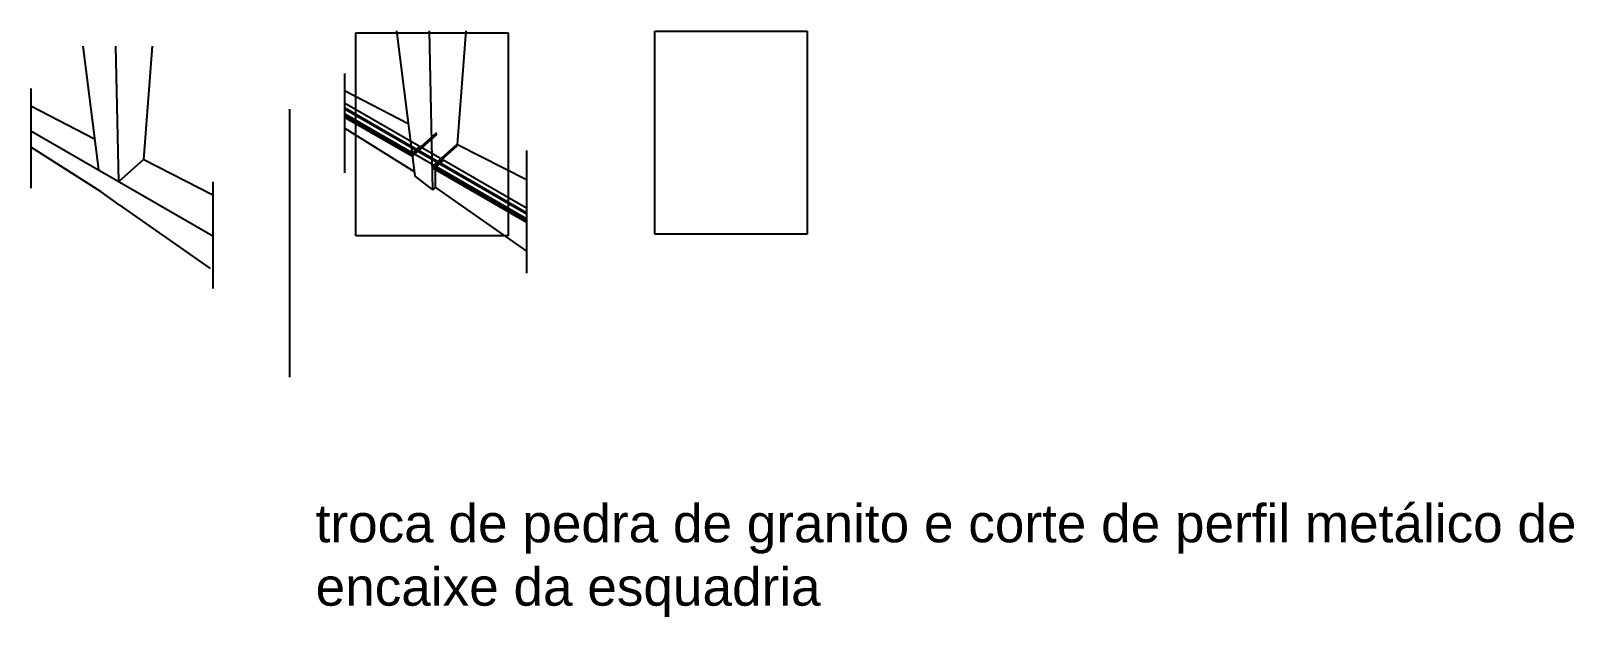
# Model space of a CAD drawing. Header units: millimetres. Extents: x -8 to 5830, y -596 to 3598.
# Drawn here: x 1336.3 to 1437.7, y 2268.8 to 2307.3 of the extents above; entities that cross this region are included whole.
import ezdxf

# ---------------------------------------------------------------- set-up
doc = ezdxf.new("R2010")
doc.units = ezdxf.units.MM
doc.linetypes.add('JIS_02_1.0', pattern=[2, 1, -1])
doc.layers.get('0').update_dxf_attribs({"color": 9})
doc.layers.add('INSTALAÇÕES', color=7, linetype='Continuous')
doc.styles.get("Standard").update_dxf_attribs({"font": 'arial.ttf'})
picture_1 = doc.add_image_def('image1.jpeg', size_in_pixel=(1200, 1600))

msp = doc.modelspace()

# ---------------------------------------------------------------- texts
at = {"layer": 'INSTALAÇÕES', "color": 7, "insert": (1354.999, 2276.181), "char_height": 2.5, "attachment_point": 1}
msp.add_mtext_dynamic_manual_height_columns('troca de pedra de granito e corte de perfil metálico de encaixe da esquadria ', width=91.6612, gutter_width=12.5, heights=[16.364], dxfattribs=at)

# ---------------------------------------------------------------- linework, layer by layer
at = {"color": 1}
for p, q in [((1360.309, 2307.314), (1361.522, 2297.773)), ((1362.707, 2296.869), (1362.492, 2307.314)), ((1364.333, 2299.85), (1364.895, 2307.314)), ((1339.686, 2306.308), (1340.723, 2298.176)), ((1342.052, 2297.409), (1341.869, 2306.308)), ((1343.71, 2298.844), (1344.272, 2306.308)), ((1356.901, 2304.518), (1356.901, 2297.973)), ((1336.278, 2303.513), (1336.278, 2296.967)), ((1361.086, 2301.2), (1356.901, 2303.361)), ((1340.463, 2300.194), (1336.278, 2302.356)), ((1353.28, 2302.156), (1353.28, 2284.535)), ((1356.901, 2301.75), (1361.342, 2299.184)), ((1356.901, 2301.64), (1361.357, 2299.066)), ((1336.278, 2300.744), (1348.242, 2293.833)), ((1361.488, 2298.04), (1356.901, 2300.91)), ((1361.342, 2299.184), (1362.968, 2300.638)), ((1361.357, 2299.066), (1362.983, 2300.519)), ((1340.907, 2296.735), (1336.312, 2299.636)), ((1362.675, 2298.414), (1364.301, 2299.868)), ((1362.678, 2298.303), (1364.303, 2299.757)), ((1364.333, 2299.85), (1368.865, 2297.532)), ((1368.865, 2299.451), (1368.865, 2291.372)), ((1342.052, 2297.409), (1343.678, 2298.862)), ((1343.71, 2298.844), (1348.242, 2296.526)), ((1362.675, 2298.414), (1368.865, 2294.839)), ((1362.678, 2298.303), (1368.865, 2294.728)), ((1362.877, 2297.003), (1362.877, 2298.188)), ((1348.242, 2297.387), (1348.242, 2290.366)), ((1362.707, 2296.869), (1361.522, 2297.773)), ((1362.707, 2296.869), (1362.877, 2297.003)), ((1362.877, 2297.003), (1368.865, 2292.82)), ((1342.084, 2295.863), (1340.907, 2296.735)), ((1342.084, 2295.863), (1348.073, 2291.68))]:
    msp.add_line(p, q, dxfattribs=at)
at = {"color": 4, "linetype": 'JIS_02_1.0', "ltscale": 500}
for p, q in [((1356.901, 2302.584), (1368.865, 2295.673)), ((1356.901, 2302.283), (1368.865, 2295.371)), ((1356.901, 2302.187), (1368.865, 2295.276)), ((1356.901, 2301.886), (1368.865, 2294.974))]:
    msp.add_line(p, q, dxfattribs=at)
for centre in [(1361.526, 2299.365), (1361.794, 2299.606), (1363.004, 2298.511), (1363.273, 2298.752)]:
    msp.add_ellipse(centre, major_axis=(-0.102, -0.091), ratio=0.4189546, dxfattribs=at)

msp.set_redraw_order([(e.dxf.handle, doc.entitydb.next_handle()) for e in msp.query("TEXT MTEXT ATTDEF DIMENSION ARC_DIMENSION")])  # texts and dimensions are drawn at this point

# ---------------------------------------------------------------- pictures from other files: only their frames are drawn
image = msp.add_image(picture_1, insert=(1357.648, 2293.831), size_in_units=(10.015, 13.353))
image.dxf.flags = 7
image = msp.add_image(picture_1, insert=(1377.308, 2293.951), size_in_units=(10.015, 13.353))
image.dxf.flags = 7

doc.saveas('drawing.dxf')
